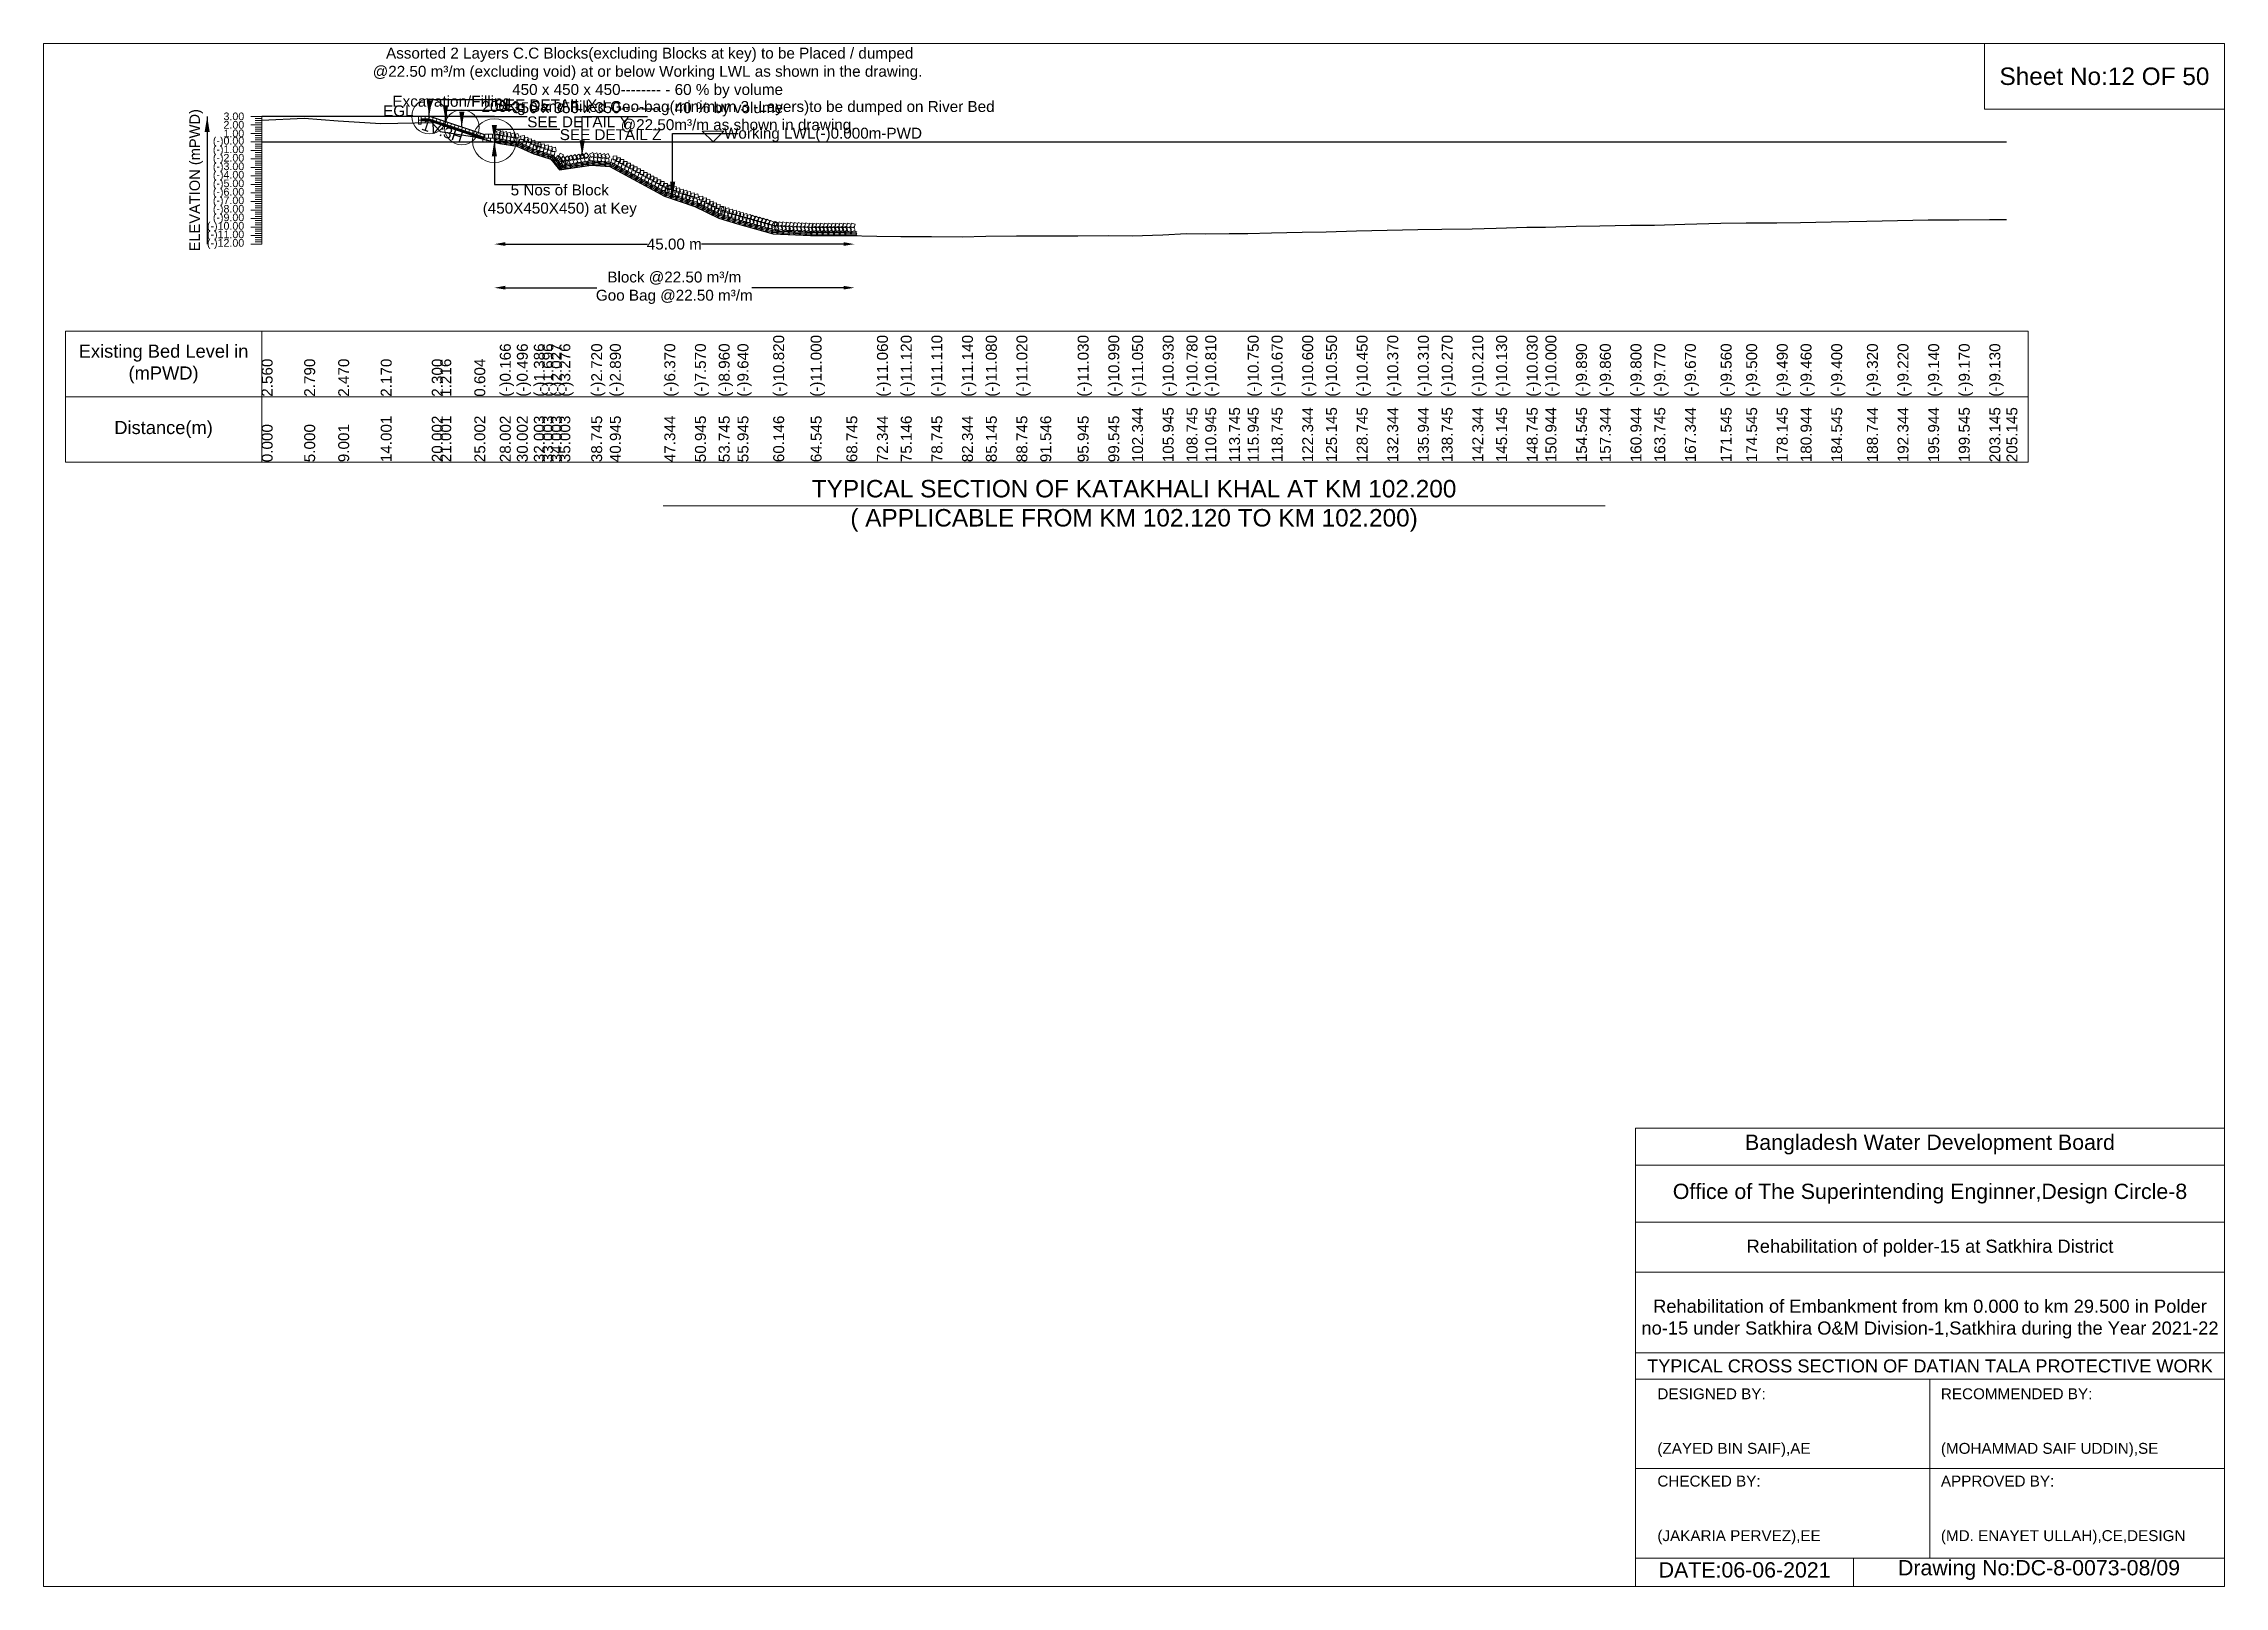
# Model space of a CAD drawing. Header units: inches. Extents: x 89000 to 845000, y -7071 to 31.
# Drawn here: x 265000 to 275000, y -7071 to 0 of the extents above; entities that cross this region are included whole.
import ezdxf

# ---------------------------------------------------------------- set-up
doc = ezdxf.new("R2010")
doc.units = ezdxf.units.IN
doc.header["$LTSCALE"] = 7
doc.header["$MEASUREMENT"] = 0
for name, color, linetype, lineweight in [('Cross section Data Border', 7, 'Continuous', 9), ('Cross Section Labels', 7, 'Continuous', 9), ('Existing_Bed_Level for Xsection', 7, 'Continuous', 25), ('Long Section Labels', 7, 'Continuous', 9)]:
    doc.layers.add(name, color=color, linetype=linetype, lineweight=lineweight)
doc.styles.get("Standard").update_dxf_attribs({"font": 'arial.ttf'})
doc.dimstyles.new('Appron Lebeling Style', dxfattribs={"dimtxt": 50, "dimasz": 50, "dimexe": 0.18, "dimexo": 0.0625, "dimgap": 0.09, "dimtad": 0, "dimtih": 1, "dimtoh": 1, "dimdec": 4, "dimzin": 0, "dimdsep": 46, "dimtxsty": 'Standard', "dimcen": 0.09, "dimse1": 1, "dimse2": 1, "dimadec": 0, "dimazin": 0, "dimtfac": 1, "dimtdec": 4, "dimtofl": 0, "dimtmove": 0, "dimatfit": 3, "dimfxl": 1, "dimtolj": 1, "dimtzin": 0, "dimarcsym": 0})
doc.dimstyles.get("Standard").update_dxf_attribs({"dimtxt": 0.18, "dimasz": 0.18, "dimexe": 0.18, "dimexo": 0.0625, "dimgap": 0.09, "dimtad": 0, "dimtih": 1, "dimtoh": 1, "dimdec": 4, "dimzin": 0, "dimdsep": 46, "dimtxsty": 'Standard', "dimcen": 0.09, "dimadec": 0, "dimazin": 0, "dimtfac": 1, "dimtdec": 4, "dimtofl": 0, "dimtmove": 0, "dimatfit": 3, "dimfxl": 1, "dimtolj": 1, "dimtzin": 0, "dimarcsym": 0})

msp = doc.modelspace()

# ---------------------------------------------------------------- texts
at = {"layer": 'Cross section Data Border', "char_height": 60, "width": 800, "attachment_point": 5}
for s, insert in [('Existing Bed Level in (mPWD)', (265550, -1468.54)), ('Distance(m)', (265550, -1768.54))]:
    msp.add_mtext(s, dxfattribs=dict(at, insert=insert))
at = {"layer": 'Cross Section Labels'}
for s, insert, char_height, attachment_point in [(' Assorted 2 Layers C.C Blocks(excluding Blocks at key) to be Placed / dumped^J@22.50 m³/m (excluding void) at or below Working LWL as shown in the drawing.^J450 x 450 x 450-------- - 60 % by volume^J350 x 350 x 350-------- - 40 % by volume', (267769.58845, -333.54), 50, 8), ('Sheet No:12 OF 50', (274450, -150), 80, 5), ('EGL', (266696.40975, -333.54), 50, 9), ('Excavation/Filling', (267143.0959, -304.29), 50, 9), ('200Kg Sand Filled Geo-bag(minimum 3 -Layers)to be dumped on River Bed^J@22.50m³/m as shown in drawing.', (268184.50955, -411.54), 50, 8), ('SEE DETAIL X', (267068.5084, -255.54), 50, 1), ('SEE DETAIL Y', (267217.6834, -333.54), 50, 1), ('SEE DETAIL Z', (267366.8584, -392.04), 50, 1), ('Working LWL(-)0.000m-PWD', (268119.8584, -450.54), 50, 7), ('5 Nos of Block ^J(450X450X450) at Key', (267366.8584, -645.54), 50, 2), ('TYPICAL SECTION OF KATAKHALI KHAL AT KM 102.200^J( APPLICABLE FROM KM 102.120 TO KM 102.200)', (270000.32365, -2118.54), 80, 5), ('Bangladesh Water Development Board', (273650, -5046), 70, 5), ('Office of The Superintending Enginner,Design Circle-8', (273650, -5271), 70, 5)]:
    msp.add_mtext(s, dxfattribs=dict(at, insert=insert, char_height=char_height, attachment_point=attachment_point))
at = {"layer": 'Cross Section Labels', "insert": (266836.92945, -376.90182), "char_height": 50, "attachment_point": 2, "rotation": 341.565051177}
msp.add_mtext('1V:3H', dxfattribs=at)
at = {"layer": 'Cross Section Labels'}
for s, insert, char_height, width, attachment_point in [('Rehabilitation of polder-15 at Satkhira District', (273650, -5521), 60, 2800, 5), ('Rehabilitation of Embankment from km 0.000 to km 29.500 in Polder no-15 under Satkhira O&M Division-1,Satkhira during the Year 2021-22', (273650, -5846), 60, 2700, 5), ('TYPICAL CROSS SECTION OF DATIAN TALA PROTECTIVE WORK', (273650, -6061), 59.5765532, 2800, 5), ('DESIGNED BY:^J^J^J(ZAYED BIN SAIF),AE', (272400, -6321), 50, 1400, 4), ('RECOMMENDED BY:^J^J^J(MOHAMMAD SAIF UDDIN),SE', (273700, -6321), 50, 1400, 4), ('CHECKED BY:^J^J^J(JAKARIA PERVEZ),EE', (272400, -6721), 50, 1400, 4), ('APPROVED BY:^J^J^J(MD. ENAYET ULLAH),CE,DESIGN', (273700, -6721), 50, 1400, 4), ('DATE:06-06-2021', (272800, -6996), 70, 1400, 5), ('Drawing No:DC-8-0073-08/09', (274150, -6996), 70, 2200, 5)]:
    msp.add_mtext(s, dxfattribs=dict(at, insert=insert, char_height=char_height, width=width, attachment_point=attachment_point))
at = {"layer": 'Long Section Labels', "rotation": 90}
for s, insert, char_height, attachment_point in [('ELEVATION (mPWD)', (265700, -626.04), 48, 5), ('(-)0.166', (267092.08278, -1618.54), 50, 1), ('(-)0.496', (267170.09371, -1618.54), 50, 1), ('(-)1.386', (267248.10464, -1618.54), 50, 1), ('(-)1.696', (267287.0984, -1618.54), 50, 1), ('(-)2.027', (267326.11557, -1618.54), 50, 1), ('(-)3.276', (267365.10933, -1618.54), 50, 1), ('(-)2.720', (267511.05516, -1618.54), 50, 1), ('(-)2.890', (267596.84546, -1618.54), 50, 1), ('(-)6.370', (267846.43057, -1618.54), 50, 1), ('(-)7.570', (267986.8425, -1618.54), 50, 1), ('(-)8.960', (268096.04824, -1618.54), 50, 1), ('(-)9.640', (268181.84142, -1618.54), 50, 1), ('(-)10.820', (268345.68809, -1618.54), 50, 1), ('(-)11.000', (268517.27354, -1618.54), 50, 1), ('(-)11.000', (268517.27354, -1618.54), 50, 1), ('(-)11.060', (268821.4305, -1618.54), 50, 1), ('(-)11.120', (268930.67657, -1618.54), 50, 1), ('(-)11.110', (269071.04257, -1618.54), 50, 1), ('(-)11.140', (269211.43048, -1618.54), 50, 1), ('(-)11.080', (269320.67115, -1618.54), 50, 1), ('(-)11.020', (269461.04119, -1618.54), 50, 1), ('(-)11.020', (269461.04119, -1618.54), 50, 1), ('(-)11.030', (269741.83681, -1618.54), 50, 1), ('(-)10.990', (269882.25836, -1618.54), 50, 1), ('(-)11.050', (269991.43046, -1618.54), 50, 1), ('(-)10.930', (270131.8362, -1618.54), 50, 1), ('(-)10.780', (270241.0392, -1618.54), 50, 1), ('(-)10.780', (270241.0392, -1618.54), 50, 1), ('(-)10.810', (270326.83594, -1618.54), 50, 1), ('(-)10.750', (270521.8357, -1618.54), 50, 1), ('(-)10.670', (270631.03846, -1618.54), 50, 1), ('(-)10.600', (270771.43044, -1618.54), 50, 1), ('(-)10.550', (270880.65811, -1618.54), 50, 1), ('(-)10.450', (271021.03783, -1618.54), 50, 1), ('(-)10.370', (271161.43044, -1618.54), 50, 1), ('(-)10.310', (271301.83491, -1618.54), 50, 1), ('(-)10.270', (271411.03729, -1618.54), 50, 1), ('(-)10.210', (271551.43043, -1618.54), 50, 1), ('(-)10.130', (271660.65429, -1618.54), 50, 1), ('(-)10.030', (271801.03683, -1618.54), 50, 1), ('(-)10.000', (271886.83446, -1618.54), 50, 1), ('(-)9.890', (272027.2484, -1618.54), 50, 1), ('(-)9.860', (272136.43043, -1618.54), 50, 1), ('(-)9.800', (272276.83421, -1618.54), 50, 1), ('(-)9.770', (272386.03623, -1618.54), 50, 1), ('(-)9.670', (272526.43042, -1618.54), 50, 1), ('(-)9.560', (272690.27434, -1618.54), 50, 1), ('(-)9.500', (272807.24633, -1618.54), 50, 1), ('(-)9.490', (272947.66694, -1618.54), 50, 1), ('(-)9.460', (273056.83378, -1618.54), 50, 1), ('(-)9.400', (273197.24547, -1618.54), 50, 1), ('(-)9.320', (273361.03546, -1618.54), 50, 1), ('(-)9.220', (273501.43042, -1618.54), 50, 1), ('(-)9.140', (273641.83352, -1618.54), 50, 1), ('(-)9.170', (273782.24433, -1618.54), 50, 1), ('(-)9.130', (273922.66244, -1618.54), 50, 1), ('(-)9.130', (273922.66244, -1618.54), 50, 1), ('2.560', (266000, -1618.54), 50, 1), ('2.790', (266195.01562, -1618.54), 50, 1), ('2.470', (266351.03748, -1618.54), 50, 1), ('2.170', (266546.0531, -1618.54), 50, 1), ('2.300', (266780.06248, -1618.54), 50, 1), ('1.216', (266819.05623, -1618.54), 50, 1), ('0.604', (266975.07809, -1618.54), 50, 1), ('102.344', (269991.43046, -1918.54), 50, 1), ('105.945', (270131.8362, -1918.54), 50, 1), ('108.745', (270241.0392, -1918.54), 50, 1), ('110.945', (270326.83594, -1918.54), 50, 1), ('113.745', (270436.03881, -1918.54), 50, 1), ('115.945', (270521.8357, -1918.54), 50, 1), ('118.745', (270631.03846, -1918.54), 50, 1), ('122.344', (270771.43044, -1918.54), 50, 1), ('125.145', (270880.65811, -1918.54), 50, 1), ('128.745', (271021.03783, -1918.54), 50, 1), ('132.344', (271161.43044, -1918.54), 50, 1), ('135.944', (271301.83491, -1918.54), 50, 1), ('138.745', (271411.03729, -1918.54), 50, 1), ('142.344', (271551.43043, -1918.54), 50, 1), ('145.145', (271660.65429, -1918.54), 50, 1), ('148.745', (271801.03683, -1918.54), 50, 1), ('150.944', (271886.83446, -1918.54), 50, 1), ('154.545', (272027.2484, -1918.54), 50, 1), ('157.344', (272136.43043, -1918.54), 50, 1), ('160.944', (272276.83421, -1918.54), 50, 1), ('163.745', (272386.03623, -1918.54), 50, 1), ('167.344', (272526.43042, -1918.54), 50, 1), ('171.545', (272690.27434, -1918.54), 50, 1), ('174.545', (272807.24633, -1918.54), 50, 1), ('178.145', (272947.66694, -1918.54), 50, 1), ('180.944', (273056.83378, -1918.54), 50, 1), ('184.545', (273197.24547, -1918.54), 50, 1), ('188.744', (273361.03546, -1918.54), 50, 1), ('192.344', (273501.43042, -1918.54), 50, 1), ('195.944', (273641.83352, -1918.54), 50, 1), ('199.545', (273782.24433, -1918.54), 50, 1), ('203.145', (273922.66244, -1918.54), 50, 1), ('205.145', (274000.64729, -1918.54), 50, 1), ('0.000', (266000, -1918.54), 50, 1), ('5.000', (266195.01562, -1918.54), 50, 1), ('9.001', (266351.03748, -1918.54), 50, 1), ('14.001', (266546.0531, -1918.54), 50, 1), ('20.002', (266780.06248, -1918.54), 50, 1), ('21.001', (266819.05623, -1918.54), 50, 1), ('25.002', (266975.07809, -1918.54), 50, 1), ('28.002', (267092.08278, -1918.54), 50, 1), ('30.002', (267170.09371, -1918.54), 50, 1), ('32.003', (267248.10464, -1918.54), 50, 1), ('33.003', (267287.0984, -1918.54), 50, 1), ('34.003', (267326.11557, -1918.54), 50, 1), ('35.003', (267365.10933, -1918.54), 50, 1), ('38.745', (267511.05516, -1918.54), 50, 1), ('40.945', (267596.84546, -1918.54), 50, 1), ('47.344', (267846.43057, -1918.54), 50, 1), ('50.945', (267986.8425, -1918.54), 50, 1), ('53.745', (268096.04824, -1918.54), 50, 1), ('55.945', (268181.84142, -1918.54), 50, 1), ('60.146', (268345.68809, -1918.54), 50, 1), ('64.545', (268517.27354, -1918.54), 50, 1), ('68.745', (268681.04434, -1918.54), 50, 1), ('72.344', (268821.4305, -1918.54), 50, 1), ('75.146', (268930.67657, -1918.54), 50, 1), ('78.745', (269071.04257, -1918.54), 50, 1), ('82.344', (269211.43048, -1918.54), 50, 1), ('85.145', (269320.67115, -1918.54), 50, 1), ('88.745', (269461.04119, -1918.54), 50, 1), ('91.546', (269570.31277, -1918.54), 50, 1), ('95.945', (269741.83681, -1918.54), 50, 1), ('99.545', (269882.25836, -1918.54), 50, 1)]:
    msp.add_mtext(s, dxfattribs=dict(at, insert=insert, char_height=char_height, attachment_point=attachment_point))
at = {"layer": 'Long Section Labels', "char_height": 35, "attachment_point": 6}
for s, insert in [('3.00', (265920, -333.54)), ('2.00', (265920, -372.54)), ('1.00', (265920, -411.54)), ('(-)0.00', (265920, -450.54)), ('(-)1.00', (265920, -489.54)), ('(-)2.00', (265920, -528.54)), ('(-)3.00', (265920, -567.54)), ('(-)4.00', (265920, -606.54)), ('(-)5.00', (265920, -645.54)), ('(-)6.00', (265920, -684.54)), ('(-)7.00', (265920, -723.54)), ('(-)8.00', (265920, -762.54)), ('(-)9.00', (265920, -801.54)), ('(-)10.00', (265920, -840.54)), ('(-)11.00', (265920, -879.54)), ('(-)12.00', (265920, -918.54))]:
    msp.add_mtext(s, dxfattribs=dict(at, insert=insert))

# ---------------------------------------------------------------- blocks, each defined once
blk = doc.blocks.new('*D285')
at = {"layer": 'Cross Section Labels', "color": 0, "lineweight": -2, "transparency": 16777216}
for p, q in [((267117, -919), (267769, -919)), ((268668, -919), (268016, -919))]:
    blk.add_line(p, q, dxfattribs=at)
at = {"layer": 'Cross Section Labels', "color": 0, "transparency": 16777216}
for points in [[(267117, -910), (267117, -927), (267067, -919)], [(268668, -910), (268668, -927), (268718, -919)]]:
    blk.add_solid(points, dxfattribs=at)
at = {"layer": 'Defpoints', "color": 0, "transparency": 16777216}
for p in [(267067, -451), (268718, -880), (268718, -919)]:
    blk.add_point(p, dxfattribs=at)
at = {"layer": 'Cross Section Labels', "color": 0, "transparency": 16777216, "insert": (267892, -919), "char_height": 50, "attachment_point": 5}
blk.add_mtext('\\A1;45.00 m', dxfattribs=at)
blk = doc.blocks.new('*D286')
at = {"layer": 'Cross Section Labels', "color": 0, "lineweight": -2, "transparency": 16777216}
for p, q in [((267117, -1119), (267537, -1119)), ((268668, -1119), (268248, -1119))]:
    blk.add_line(p, q, dxfattribs=at)
at = {"layer": 'Cross Section Labels', "color": 0, "transparency": 16777216}
for points in [[(267117, -1110), (267117, -1127), (267067, -1119)], [(268668, -1110), (268668, -1127), (268718, -1119)]]:
    blk.add_solid(points, dxfattribs=at)
at = {"layer": 'Defpoints', "color": 0, "transparency": 16777216}
for p in [(267067, -451), (268718, -880), (268718, -1119)]:
    blk.add_point(p, dxfattribs=at)
at = {"layer": 'Cross Section Labels', "color": 0, "transparency": 16777216, "insert": (267892, -1119), "char_height": 50, "attachment_point": 5}
blk.add_mtext('\\A1;Block @22.50 m³/m ^JGoo Bag @22.50 m³/m ', dxfattribs=at)

# ---------------------------------------------------------------- dimensions: what is measured, and where the dimension line sits
at = {"layer": 'Cross Section Labels'}
for base, text, picture, middle in [((268718.12374, -918.54), '45.00 m', '*D285', (267892.49107, -918.54)), ((268718.12374, -1118.54), 'Block @22.50 m³/m ^JGoo Bag @22.50 m³/m ', '*D286', (267892.49107, -1118.54))]:
    dim = msp.add_linear_dim(base=base, p1=(267066.8584, -450.54), p2=(268718.12374, -880.15805), text=text, dimstyle='Appron Lebeling Style', dxfattribs=at)
    dim.commit()
    dim.dimension.update_dxf_attribs({"geometry": picture, "text_midpoint": middle})

# ---------------------------------------------------------------- linework, layer by layer
at = {"layer": 'Cross section Data Border'}
msp.add_lwpolyline([(265100, -1318.54), (274100.64729, -1318.54), (274100.64729, -1918.54), (265100, -1918.54)], close=True, dxfattribs=at)
for points in [[(266000, -1318.54), (266000, -1918.54)], [(265100, -1618.54), (274100.64729, -1618.54)]]:
    msp.add_lwpolyline(points, dxfattribs=at)
at = {"layer": 'Cross Section Labels'}
for points in [[(265000, 0), (275000, 0), (275000, -7071), (265000, -7071)], [(273900, 0), (275000, 0), (275000, -300), (273900, -300)], [(268069.8584, -450.54), (268119.8584, -400.54), (268019.8584, -400.54)]]:
    msp.add_lwpolyline(points, close=True, dxfattribs=at)
for points in [[(267840.32365, -2118.54), (270000.32365, -2118.54), (272160.32365, -2118.54)], [(272300, -7071), (272300, -4971), (275000, -4971)], [(272300, -5141), (275000, -5141)], [(272300, -5401), (275000, -5401)], [(272300, -5631), (275000, -5631)], [(272300, -6001), (275000, -6001)], [(272300, -6121), (275000, -6121)], [(273650, -6121), (273650, -6941)], [(272300, -6531), (275000, -6531)], [(272300, -6941), (275000, -6941)], [(273300, -6941), (273300, -7071)]]:
    msp.add_lwpolyline(points, dxfattribs=at)
for centre, radius in [((266768.5084, -333.54), 80), ((266917.6834, -383.265), 80), ((267066.8584, -444.69), 100)]:
    msp.add_circle(centre, radius, dxfattribs=at)
at = {"layer": 'Existing_Bed_Level for Xsection'}
for points in [[(267066.8584, -333.54), (266000, -333.54)], [(266000, -350.7), (266195.01562, -341.73), (266351.03748, -354.21), (266546.0531, -365.91), (266780.06248, -360.84), (266819.05623, -403.116), (266975.07809, -426.984), (267092.08278, -457.014), (267170.09371, -469.884), (267248.10464, -504.594), (267287.0984, -516.684), (267326.11557, -529.593), (267365.10933, -578.304), (267511.05516, -556.62), (267596.84546, -563.25), (267846.43057, -698.97), (267986.8425, -745.77), (268096.04824, -799.98), (268181.84142, -826.5), (268345.68809, -872.52), (268517.27354, -879.54), (268681.04434, -879.54), (268821.4305, -881.88), (268930.67657, -884.22), (269071.04257, -883.83), (269211.43048, -885), (269320.67115, -882.66), (269461.04119, -880.32), (269570.31277, -880.32), (269741.83681, -880.71), (269882.25836, -879.15), (269991.43046, -881.49), (270131.8362, -876.81), (270241.0392, -870.96), (270326.83594, -872.13), (270436.03881, -870.96), (270521.8357, -869.79), (270631.03846, -866.67), (270771.43044, -863.94), (270880.65811, -861.99), (271021.03783, -858.09), (271161.43044, -854.97), (271301.83491, -852.63), (271411.03729, -851.07), (271551.43043, -848.73), (271660.65429, -845.61), (271801.03683, -841.71), (271886.83446, -840.54), (272027.2484, -836.25), (272136.43043, -835.08), (272276.83421, -832.74), (272386.03623, -831.57), (272526.43042, -827.67), (272690.27434, -823.38), (272807.24633, -821.04), (272947.66694, -820.65), (273056.83378, -819.48), (273197.24547, -817.14), (273361.03546, -814.02), (273501.43042, -810.12), (273641.83352, -807), (273782.24433, -808.17), (273922.66244, -806.61), (274000.64729, -806.61)], [(267022.9834, -418.365), (266770.30961, -334.14041), (266768.5084, -333.54), (266766.60975, -333.54), (266731.50975, -333.54)], [(266731.50975, -345.24), (266766.60975, -345.24), (267022.9834, -430.69788)], [(266731.50975, -349.14), (266765.97686, -349.14), (267017.52686, -432.99)], [(266731.50975, -353.04), (266765.34398, -353.04), (267014.2084, -435.9948)], [(266000, -450.54), (274000.64729, -450.54)]]:
    msp.add_lwpolyline(points, dxfattribs=at)
at = {"layer": 'Long Section Labels'}
for points in [[(266000, -333.54), (265950, -333.54)], [(266000, -372.54), (265950, -372.54)], [(266000, -343.29), (265970, -343.29)], [(266000, -353.04), (265970, -353.04)], [(266000, -362.79), (265970, -362.79)], [(266000, -382.29), (265970, -382.29)], [(266000, -392.04), (265970, -392.04)], [(266000, -918.54), (266000, -879.54), (266000, -840.54), (266000, -801.54), (266000, -762.54), (266000, -723.54), (266000, -684.54), (266000, -645.54), (266000, -606.54), (266000, -567.54), (266000, -528.54), (266000, -489.54), (266000, -450.54), (266000, -411.54), (266000, -372.54), (266000, -333.54)], [(266000, -411.54), (265950, -411.54)], [(266000, -450.54), (265950, -450.54)], [(266000, -489.54), (265950, -489.54)], [(266000, -401.79), (265970, -401.79)], [(266000, -421.29), (265970, -421.29)], [(266000, -431.04), (265970, -431.04)], [(266000, -440.79), (265970, -440.79)], [(266000, -460.29), (265970, -460.29)], [(266000, -470.04), (265970, -470.04)], [(266000, -479.79), (265970, -479.79)], [(266000, -499.29), (265970, -499.29)], [(266000, -528.54), (265950, -528.54)], [(266000, -567.54), (265950, -567.54)], [(266000, -509.04), (265970, -509.04)], [(266000, -518.79), (265970, -518.79)], [(266000, -538.29), (265970, -538.29)], [(266000, -548.04), (265970, -548.04)], [(266000, -557.79), (265970, -557.79)], [(266000, -577.29), (265970, -577.29)], [(266000, -587.04), (265970, -587.04)], [(266000, -596.79), (265970, -596.79)], [(266000, -606.54), (265950, -606.54)], [(266000, -645.54), (265950, -645.54)], [(266000, -684.54), (265950, -684.54)], [(266000, -616.29), (265970, -616.29)], [(266000, -626.04), (265970, -626.04)], [(266000, -635.79), (265970, -635.79)], [(266000, -655.29), (265970, -655.29)], [(266000, -665.04), (265970, -665.04)], [(266000, -674.79), (265970, -674.79)], [(266000, -694.29), (265970, -694.29)], [(266000, -723.54), (265950, -723.54)], [(266000, -762.54), (265950, -762.54)], [(266000, -704.04), (265970, -704.04)], [(266000, -713.79), (265970, -713.79)], [(266000, -733.29), (265970, -733.29)], [(266000, -743.04), (265970, -743.04)], [(266000, -752.79), (265970, -752.79)], [(266000, -772.29), (265970, -772.29)], [(266000, -782.04), (265970, -782.04)], [(266000, -791.79), (265970, -791.79)], [(266000, -801.54), (265950, -801.54)], [(266000, -840.54), (265950, -840.54)], [(266000, -879.54), (265950, -879.54)], [(266000, -811.29), (265970, -811.29)], [(266000, -821.04), (265970, -821.04)], [(266000, -830.79), (265970, -830.79)], [(266000, -850.29), (265970, -850.29)], [(266000, -860.04), (265970, -860.04)], [(266000, -869.79), (265970, -869.79)], [(266000, -889.29), (265970, -889.29)], [(266000, -899.04), (265970, -899.04)], [(266000, -918.54), (265950, -918.54)], [(266000, -908.79), (265970, -908.79)]]:
    msp.add_lwpolyline(points, dxfattribs=at)
for points in [[(266731.50975, -333.54), (266719.80975, -333.54), (266719.80975, -351.09), (266731.50975, -351.09)], [(266731.50975, -351.09), (266719.80975, -351.09), (266719.80975, -368.64), (266731.50975, -368.64)], [(266749.05975, -333.54), (266731.50975, -333.54), (266731.50975, -345.24), (266749.05975, -345.24)], [(266766.60975, -333.54), (266749.05975, -333.54), (266749.05975, -345.24), (266766.60975, -345.24)], [(266786.959, -339.6902), (266770.30961, -334.14041), (266766.60975, -345.24), (266783.25914, -350.7898)], [(266803.6084, -345.24), (266786.959, -339.6902), (266783.25914, -350.7898), (266799.90853, -356.33959)], [(266820.25779, -350.7898), (266803.6084, -345.24), (266799.90853, -356.33959), (266816.55792, -361.88939)], [(266836.90718, -356.33959), (266820.25779, -350.7898), (266816.55792, -361.88939), (266833.20731, -367.43919)], [(266853.55657, -361.88939), (266836.90718, -356.33959), (266833.20731, -367.43919), (266849.85671, -372.98899)], [(266870.20596, -367.43919), (266853.55657, -361.88939), (266849.85671, -372.98899), (266866.5061, -378.53878)], [(266886.85536, -372.98899), (266870.20596, -367.43919), (266866.5061, -378.53878), (266883.15549, -384.08858)], [(266903.50475, -378.53878), (266886.85536, -372.98899), (266883.15549, -384.08858), (266899.80488, -389.63838)], [(266920.15414, -384.08858), (266903.50475, -378.53878), (266899.80488, -389.63838), (266916.45427, -395.18818)], [(266936.80353, -389.63838), (266920.15414, -384.08858), (266916.45427, -395.18818), (266933.10367, -400.73797)], [(266953.45292, -395.18818), (266936.80353, -389.63838), (266933.10367, -400.73797), (266949.75306, -406.28777)], [(266970.10231, -400.73797), (266953.45292, -395.18818), (266949.75306, -406.28777), (266966.40245, -411.83757)], [(267092.94436, -397.14886), (267076.03848, -401.85987), (267080.74948, -418.76575), (267097.65537, -414.05475)], [(266986.75171, -406.28777), (266970.10231, -400.73797), (266966.40245, -411.83757), (266983.05184, -417.38736)], [(267003.4011, -411.83757), (266986.75171, -406.28777), (266983.05184, -417.38736), (266999.70123, -422.93716)], [(267020.05049, -417.38736), (267003.4011, -411.83757), (266999.70123, -422.93716), (267016.35063, -428.48696)], [(267031.7584, -432.99), (267014.2084, -432.99), (267014.2084, -450.54), (267031.7584, -450.54)], [(267040.5334, -415.44), (267022.9834, -415.44), (267022.9834, -432.99), (267040.5334, -432.99)], [(267049.3084, -432.99), (267031.7584, -432.99), (267031.7584, -450.54), (267049.3084, -450.54)], [(267058.0834, -415.44), (267040.5334, -415.44), (267040.5334, -432.99), (267058.0834, -432.99)], [(267066.8584, -432.99), (267049.3084, -432.99), (267049.3084, -450.54), (267066.8584, -450.54)], [(267091.16403, -416.08739), (267073.61504, -416.27633), (267073.80399, -433.82532), (267091.35297, -433.63637)], [(267104.89763, -419.18201), (267087.43269, -420.90782), (267089.1585, -438.37276), (267106.62344, -436.64695)], [(267105.01178, -400.16033), (267088.58367, -406.33446), (267094.75781, -422.76257), (267111.18591, -416.58843)], [(267122.21356, -422.03874), (267104.74862, -423.76455), (267106.47443, -441.22949), (267123.93937, -439.50368)], [(267122.32771, -403.01706), (267105.89961, -409.19119), (267112.07374, -425.61929), (267128.50184, -419.44516)], [(267139.5295, -424.89547), (267122.06456, -426.62128), (267123.79037, -444.08621), (267141.25531, -442.36041)], [(267139.64365, -405.87379), (267123.21554, -412.04792), (267129.38968, -428.47602), (267145.81778, -422.30189)], [(267156.84543, -427.7522), (267139.38049, -429.478), (267141.1063, -446.94294), (267158.57124, -445.21713)], [(267156.95958, -408.73052), (267140.53148, -414.90465), (267146.70561, -431.33275), (267163.13371, -425.15862)], [(267174.16137, -430.60892), (267156.69643, -432.33473), (267158.42224, -449.79967), (267175.88718, -448.07386)], [(267174.27552, -411.58725), (267157.84741, -417.76138), (267164.02155, -434.18948), (267180.44965, -428.01535)], [(267199.97613, -440.04116), (267182.64098, -437.30342), (267179.90324, -454.63857), (267197.23839, -457.37631)], [(267204.88714, -421.66402), (267187.43263, -423.49228), (267189.2609, -440.94679), (267206.71541, -439.11853)], [(267216.01058, -447.17549), (267198.67544, -444.43776), (267195.9377, -461.7729), (267213.27285, -464.51064)], [(267220.9216, -428.79835), (267203.46709, -430.62662), (267205.29535, -448.08113), (267222.74986, -446.25286)], [(267232.04504, -454.30983), (267214.70989, -451.57209), (267211.97216, -468.90724), (267229.3073, -471.64497)], [(267236.95606, -435.93269), (267219.50154, -437.76095), (267221.32981, -455.21546), (267238.78432, -453.3872)], [(267248.0795, -461.44416), (267230.74435, -458.70642), (267228.00661, -476.04157), (267245.34176, -478.77931)], [(267252.99051, -443.06702), (267235.536, -444.89528), (267237.36426, -462.34979), (267254.81878, -460.52153)], [(267264.11395, -468.57849), (267246.77881, -465.84076), (267244.04107, -483.1759), (267261.37622, -485.91364)], [(267269.02497, -450.20135), (267251.57046, -452.02962), (267253.39872, -469.48413), (267270.85323, -467.65586)], [(267276.52599, -472.14169), (267258.98909, -471.46353), (267258.31094, -489.00043), (267275.84783, -489.67858)], [(267279.23966, -453.31423), (267262.1217, -457.18438), (267265.99185, -474.30234), (267283.10981, -470.43218)], [(267293.28876, -477.33898), (267275.75187, -476.66083), (267275.07371, -494.19772), (267292.61061, -494.87587)], [(267296.00243, -458.51152), (267278.88448, -462.38167), (267282.75463, -479.49963), (267299.87258, -475.62948)], [(267310.69167, -482.97538), (267293.1707, -481.9665), (267292.16181, -499.48748), (267309.68279, -500.49636)], [(267313.76005, -464.20246), (267296.57213, -467.74898), (267300.11865, -484.93691), (267317.30657, -481.39039)], [(267327.35342, -488.48799), (267309.83244, -487.47911), (267308.82356, -505.00008), (267326.34453, -506.00897)], [(267330.4218, -469.71507), (267313.23387, -473.26159), (267316.78039, -490.44952), (267333.96832, -486.903)], [(267344.01516, -494.0006), (267326.49418, -492.99172), (267325.4853, -510.51269), (267343.00628, -511.52157)], [(267347.08354, -475.22768), (267329.89562, -478.7742), (267333.44214, -495.96213), (267350.63006, -492.41561)], [(267519.01529, -498.86168), (267503.18106, -506.43003), (267510.74941, -522.26425), (267526.58363, -514.69591)], [(267371.48548, -523.2015), (267357.34339, -512.80901), (267346.9509, -526.95109), (267361.09298, -537.34359)], [(267367.07464, -519.17319), (267353.32398, -530.07832), (267364.22912, -543.82898), (267377.97977, -532.92384)], [(267372.78682, -537.31729), (267356.68783, -544.30478), (267363.67532, -560.40377), (267379.77431, -553.41628)], [(267382.45315, -536.90233), (267368.31107, -526.50983), (267357.91857, -540.65191), (267372.06066, -551.04441)], [(267384.28705, -509.13179), (267367.94218, -502.74058), (267361.55097, -519.08545), (267377.89584, -525.47666)], [(267393.42083, -550.60315), (267379.27875, -540.21065), (267368.88625, -554.35273), (267383.02833, -564.74523)], [(267384.43408, -516.594), (267370.68343, -527.49913), (267381.58856, -541.24979), (267395.33922, -530.34465)], [(267395.25473, -522.83261), (267378.90985, -516.4414), (267372.51864, -532.78627), (267388.86352, -539.17748)], [(267390.14626, -534.7381), (267374.04727, -541.72559), (267381.03476, -557.82458), (267397.13375, -550.83708)], [(267406.22241, -536.53343), (267389.87753, -530.14222), (267383.48632, -546.4871), (267399.8312, -552.87831)], [(267401.79353, -514.01481), (267388.04287, -524.91994), (267398.94801, -538.6706), (267412.69866, -527.76546)], [(267407.50571, -532.1589), (267391.40672, -539.1464), (267398.39421, -555.24539), (267414.4932, -548.25789)], [(267419.15297, -511.43562), (267405.40231, -522.34075), (267416.30745, -536.09141), (267430.0581, -525.18627)], [(267424.86515, -529.57971), (267408.76616, -536.5672), (267415.75365, -552.66619), (267431.85264, -545.6787)], [(267436.51241, -508.85642), (267422.76176, -519.76156), (267433.66689, -533.51221), (267447.41755, -522.60708)], [(267442.22459, -527.00052), (267426.1256, -533.98801), (267433.11309, -550.087), (267449.21208, -543.09951)], [(267453.87186, -506.27723), (267440.1212, -517.18237), (267451.02634, -530.93302), (267464.77699, -520.02789)], [(267459.58404, -524.42133), (267443.48505, -531.40882), (267450.47254, -547.50781), (267466.57153, -540.52032)], [(267471.2313, -503.69804), (267457.48064, -514.60318), (267468.38578, -528.35383), (267482.13643, -517.4487)], [(267476.94348, -521.84214), (267460.84449, -528.82963), (267467.83198, -544.92862), (267483.93097, -537.94113)], [(267488.59074, -501.11885), (267474.84009, -512.02399), (267485.74522, -525.77464), (267499.49588, -514.86951)], [(267494.30292, -519.26295), (267478.20393, -526.25044), (267485.19142, -542.34943), (267501.29041, -535.36194)], [(267520.54254, -517.8223), (267503.29159, -521.04835), (267506.51764, -538.29929), (267523.76859, -535.07324)], [(267536.51311, -500.21394), (267520.67889, -507.78228), (267528.24723, -523.61651), (267544.08146, -516.04817)], [(267538.04036, -519.17455), (267520.78942, -522.4006), (267524.01547, -539.65155), (267541.26641, -536.4255)], [(267554.01094, -501.5662), (267538.17671, -509.13454), (267545.74506, -524.96877), (267561.57928, -517.40042)], [(267555.53819, -520.52681), (267538.28724, -523.75286), (267541.51329, -541.00381), (267558.76424, -537.77776)], [(267571.50876, -502.91846), (267555.67454, -510.4868), (267563.24288, -526.32102), (267579.07711, -518.75268)], [(267573.03601, -521.87907), (267555.78507, -525.10512), (267559.01112, -542.35606), (267576.26206, -539.13001)], [(267589.00659, -504.27071), (267573.17236, -511.83906), (267580.74071, -527.67328), (267596.57493, -520.10494)], [(267590.53384, -523.23133), (267573.28289, -526.45738), (267576.50894, -543.70832), (267593.75989, -540.48227)], [(267622.85464, -532.52956), (267605.79135, -528.42513), (267601.68691, -545.48842), (267618.75021, -549.59286)], [(267629.20818, -514.59998), (267611.66364, -515.03768), (267612.10134, -532.58222), (267629.64588, -532.14452)], [(267638.27254, -540.91354), (267621.20924, -536.80911), (267617.1048, -553.8724), (267634.1681, -557.97684)], [(267644.62607, -522.98396), (267627.08153, -523.42166), (267627.51923, -540.9662), (267645.06377, -540.5285)], [(267653.69043, -549.29752), (267636.62713, -545.19308), (267632.5227, -562.25638), (267649.58599, -566.36082)], [(267660.04396, -531.36794), (267642.49942, -531.80564), (267642.93712, -549.35018), (267660.48166, -548.91248)], [(267669.10832, -557.6815), (267652.04502, -553.57706), (267647.94059, -570.64036), (267665.00389, -574.7448)], [(267675.46185, -539.75192), (267657.91731, -540.18962), (267658.35501, -557.73416), (267675.89955, -557.29646)], [(267684.52621, -566.06548), (267667.46291, -561.96104), (267663.35848, -579.02434), (267680.42178, -583.12878)], [(267690.87974, -548.1359), (267673.3352, -548.5736), (267673.77291, -566.11814), (267691.31745, -565.68044)], [(267699.9441, -574.44946), (267682.88081, -570.34502), (267678.77637, -587.40832), (267695.83967, -591.51275)], [(267706.29764, -556.51987), (267688.7531, -556.95758), (267689.1908, -574.50212), (267706.73534, -574.06442)], [(267715.362, -582.83344), (267698.2987, -578.729), (267694.19426, -595.7923), (267711.25756, -599.89673)], [(267721.71553, -564.90385), (267704.17099, -565.34156), (267704.60869, -582.8861), (267722.15323, -582.44839)], [(267730.77989, -591.21742), (267713.71659, -587.11298), (267709.61216, -604.17628), (267726.67545, -608.28071)], [(267737.13342, -573.28783), (267719.58888, -573.72553), (267720.02658, -591.27008), (267737.57112, -590.83237)], [(267746.19778, -599.60139), (267729.13448, -595.49696), (267725.03005, -612.56026), (267742.09335, -616.66469)], [(267752.55131, -581.67181), (267735.00677, -582.10951), (267735.44447, -599.65406), (267752.98901, -599.21635)], [(267767.9692, -590.05579), (267750.42466, -590.49349), (267750.86237, -608.03803), (267768.40691, -607.60033)], [(267783.3871, -598.43977), (267765.84256, -598.87747), (267766.28026, -616.42201), (267783.8248, -615.98431)], [(267761.61567, -607.98537), (267744.55237, -603.88094), (267740.44794, -620.94424), (267757.51124, -625.04867)], [(267777.03356, -616.36935), (267759.97027, -612.26492), (267755.86583, -629.32822), (267772.92913, -633.43265)], [(267792.45146, -624.75333), (267775.38816, -620.6489), (267771.28372, -637.71219), (267788.34702, -641.81663)], [(267798.80499, -606.82375), (267781.26045, -607.26145), (267781.69815, -624.80599), (267799.24269, -624.36829)], [(267807.86935, -633.13731), (267790.80605, -629.03288), (267786.70162, -646.09617), (267803.76491, -650.20061)], [(267814.22288, -615.20773), (267796.67834, -615.64543), (267797.11604, -633.18997), (267814.66058, -632.75227)], [(267823.28724, -641.52129), (267806.22394, -637.41686), (267802.11951, -654.48015), (267819.18281, -658.58459)], [(267829.64077, -623.59171), (267812.09623, -624.02941), (267812.53393, -641.57395), (267830.07847, -641.13625)], [(267838.70513, -649.90527), (267821.64183, -645.80083), (267817.5374, -662.86413), (267834.6007, -666.96857)], [(267845.05866, -631.97569), (267827.51412, -632.41339), (267827.95183, -649.95793), (267845.49637, -649.52023)], [(267852.09258, -655.77756), (267834.54804, -656.21526), (267834.98574, -673.7598), (267852.53028, -673.3221)], [(267860.47656, -640.35967), (267842.93202, -640.79737), (267843.36972, -658.34191), (267860.91426, -657.90421)], [(267867.51047, -664.16154), (267849.96593, -664.59924), (267850.40363, -682.14378), (267867.94817, -681.70608)], [(267875.89445, -648.74365), (267858.34991, -649.18135), (267858.78761, -666.72589), (267876.33215, -666.28819)], [(267877.72704, -666.55283), (267860.53133, -670.0614), (267864.03991, -687.25711), (267881.23561, -683.74854)], [(267883.27641, -649.9033), (267866.08071, -653.41187), (267869.58928, -670.60758), (267886.78499, -667.099)], [(267894.37658, -672.1022), (267877.18087, -675.61077), (267880.68944, -692.80648), (267897.88515, -689.29791)], [(267899.92595, -655.45267), (267882.73024, -658.96124), (267886.23881, -676.15695), (267903.43452, -672.64838)], [(267911.02611, -677.65157), (267893.8304, -681.16015), (267897.33897, -698.35586), (267914.53468, -694.84728)], [(267916.57548, -661.00204), (267899.37977, -664.51061), (267902.88835, -681.70632), (267920.08405, -678.19775)], [(267927.67564, -683.20095), (267910.47993, -686.70952), (267913.98851, -703.90523), (267931.18422, -700.39666)], [(267933.22501, -666.55141), (267916.02931, -670.05999), (267919.53788, -687.2557), (267936.73359, -683.74712)], [(267944.32518, -688.75032), (267927.12947, -692.25889), (267930.63804, -709.4546), (267947.83375, -705.94603)], [(267949.87455, -672.10079), (267932.67884, -675.60936), (267936.18741, -692.80507), (267953.38312, -689.2965)], [(267960.97471, -694.29969), (267943.779, -697.80827), (267947.28757, -715.00397), (267964.48328, -711.4954)], [(267966.52408, -677.65016), (267949.32837, -681.15873), (267952.83695, -698.35444), (267970.03265, -694.84587)], [(267977.62424, -699.84907), (267960.42853, -703.35764), (267963.93711, -720.55335), (267981.13282, -717.04477)], [(267983.17361, -683.19953), (267965.97791, -686.70811), (267969.48648, -703.90381), (267986.68219, -700.39524)], [(267999.82315, -688.7489), (267982.62744, -692.25748), (267986.13601, -709.45319), (268003.33172, -705.94461)], [(268023.32035, -698.90154), (268005.80432, -699.99305), (268006.89583, -717.50907), (268024.41186, -716.41756)], [(267994.27378, -705.39844), (267977.07807, -708.90701), (267980.58664, -726.10272), (267997.78235, -722.59415)], [(268015.51702, -714.62129), (267998.001, -715.7128), (267999.09251, -733.22883), (268016.60853, -732.13732)], [(268031.23677, -722.42462), (268013.72075, -723.51613), (268014.81226, -741.03215), (268032.32829, -739.94064)], [(268039.0401, -706.70486), (268021.52407, -707.79637), (268022.61559, -725.3124), (268040.13161, -724.22089)], [(268046.95653, -730.22794), (268029.4405, -731.31945), (268030.53201, -748.83548), (268048.04804, -747.74396)], [(268054.75985, -714.50819), (268037.24383, -715.5997), (268038.33534, -733.11572), (268055.85136, -732.02421)], [(268062.67628, -738.03126), (268045.16026, -739.12278), (268046.25177, -756.6388), (268063.76779, -755.54729)], [(268070.4796, -722.31151), (268052.96358, -723.40302), (268054.05509, -740.91905), (268071.57112, -739.82754)], [(268078.39603, -745.83459), (268060.88001, -746.9261), (268061.97152, -764.44212), (268079.48754, -763.35061)], [(268086.19936, -730.11484), (268068.68333, -731.20635), (268069.77484, -748.72237), (268087.29087, -747.63086)], [(268094.11579, -753.63791), (268076.59976, -754.72942), (268077.69127, -772.24545), (268095.2073, -771.15394)], [(268101.91911, -737.91816), (268084.40309, -739.00967), (268085.4946, -756.5257), (268103.01062, -755.43418)], [(268109.83554, -761.44124), (268092.31951, -762.53275), (268093.41103, -780.04877), (268110.92705, -778.95726)], [(268117.63886, -745.72148), (268100.12284, -746.813), (268101.21435, -764.32902), (268118.73037, -763.23751)], [(268120.2478, -764.91271), (268103.13314, -768.79745), (268107.01789, -785.9121), (268124.13254, -782.02736)], [(268125.4308, -748.14551), (268108.31615, -752.03025), (268112.20089, -769.1449), (268129.31554, -765.26016)], [(268137.015, -770.09571), (268119.90034, -773.98045), (268123.78509, -791.0951), (268140.89974, -787.21036)], [(268142.198, -753.32851), (268125.08335, -757.21325), (268128.96809, -774.3279), (268146.08274, -770.44316)], [(268153.7822, -775.27871), (268136.66754, -779.16345), (268140.55229, -796.27811), (268157.66694, -792.39336)], [(268158.9652, -758.51151), (268141.85055, -762.39625), (268145.73529, -779.51091), (268162.84994, -775.62616)], [(268170.5494, -780.46171), (268153.43474, -784.34646), (268157.31949, -801.46111), (268174.43414, -797.57637)], [(268175.7324, -763.69451), (268158.61775, -767.57926), (268162.50249, -784.69391), (268179.61714, -780.80917)], [(268187.3166, -785.64472), (268170.20194, -789.52946), (268174.08669, -806.64411), (268191.20134, -802.75937)], [(268192.4996, -768.87752), (268175.38495, -772.76226), (268179.26969, -789.87691), (268196.38434, -785.99217)], [(268203.14959, -790.26194), (268186.14163, -794.58998), (268190.46967, -811.59793), (268207.47763, -807.2699)], [(268207.89526, -773.36575), (268190.8873, -777.69379), (268195.21534, -794.70175), (268212.2233, -790.37371)], [(268220.04577, -795.00761), (268203.03782, -799.33565), (268207.36586, -816.34361), (268224.37381, -812.01557)], [(268224.79145, -778.11143), (268207.78349, -782.43946), (268212.11153, -799.44742), (268229.11948, -795.11938)], [(268236.94196, -799.75328), (268219.934, -804.08132), (268224.26204, -821.08928), (268241.27, -816.76124)], [(268241.68763, -782.8571), (268224.67968, -787.18513), (268229.00771, -804.19309), (268246.01567, -799.86505)], [(268264.26908, -795.20559), (268249.17869, -786.24554), (268240.21864, -801.33594), (268255.30903, -810.29599)], [(268281.16527, -799.95126), (268266.07487, -790.99121), (268257.11482, -806.08161), (268272.20522, -815.04166)], [(268298.06145, -804.69694), (268282.97106, -795.73689), (268274.01101, -810.82728), (268289.1014, -819.78733)], [(268253.83815, -804.49895), (268236.83019, -808.82699), (268241.15823, -825.83495), (268258.16618, -821.50691)], [(268270.73433, -809.24463), (268253.72638, -813.57266), (268258.05441, -830.58062), (268275.06237, -826.25258)], [(268287.63052, -813.9903), (268270.62256, -818.31833), (268274.9506, -835.32629), (268291.95856, -830.99825)], [(268304.52671, -818.73597), (268287.51875, -823.06401), (268291.84679, -840.07196), (268308.85474, -835.74392)], [(268314.95764, -809.44261), (268299.86724, -800.48256), (268290.9072, -815.57295), (268305.99759, -824.533)], [(268321.42289, -823.48164), (268304.41493, -827.80968), (268308.74297, -844.81763), (268325.75093, -840.4896)], [(268331.85383, -814.18828), (268316.76343, -805.22823), (268307.80338, -820.31862), (268322.89378, -829.27867)], [(268338.31908, -828.22731), (268321.31112, -832.55535), (268325.63916, -849.56331), (268342.64712, -845.23527)], [(268348.75001, -818.93395), (268333.65962, -809.9739), (268324.69957, -825.0643), (268339.78996, -834.02434)], [(268355.21526, -832.97298), (268338.20731, -837.30102), (268342.53534, -854.30898), (268359.5433, -849.98094)], [(268365.6462, -823.67962), (268350.5558, -814.71957), (268341.59575, -829.80997), (268356.68615, -838.77002)], [(268363.36479, -832.55924), (268347.81516, -840.6963), (268355.95222, -856.24593), (268371.50184, -848.10887)], [(268371.36887, -821.10911), (268354.61777, -815.8743), (268349.38296, -832.6254), (268366.13406, -837.86021)], [(268380.90012, -833.27666), (268365.35049, -841.41372), (268373.48755, -856.96334), (268389.03717, -848.82628)], [(268388.9042, -821.82652), (268372.1531, -816.59172), (268366.91829, -833.34281), (268383.66939, -838.57762)], [(268398.43545, -833.99408), (268382.88582, -842.13113), (268391.02288, -857.68076), (268406.5725, -849.5437)], [(268406.43953, -822.54394), (268389.68843, -817.30913), (268384.45363, -834.06023), (268401.20472, -839.29504)], [(268415.97078, -834.71149), (268400.42115, -842.84855), (268408.55821, -858.39817), (268424.10783, -850.26111)], [(268423.97486, -823.26136), (268407.22376, -818.02655), (268401.98896, -834.77765), (268418.74005, -840.01245)], [(268433.50611, -835.42891), (268417.95648, -843.56596), (268426.09354, -859.11559), (268441.64316, -850.97853)], [(268441.51019, -823.97877), (268424.75909, -818.74396), (268419.52429, -835.49506), (268436.27538, -840.72987)], [(268451.04144, -836.14632), (268435.49181, -844.28338), (268443.62887, -859.833), (268459.17849, -851.69595)], [(268459.04552, -824.69619), (268442.29442, -819.46138), (268437.05962, -836.21248), (268453.81071, -841.44728)], [(268468.57677, -836.86374), (268453.02714, -845.00079), (268461.1642, -860.55042), (268476.71383, -852.41336)], [(268476.58085, -825.4136), (268459.82976, -820.17879), (268454.59495, -836.92989), (268471.34605, -842.1647)], [(268486.1121, -837.58115), (268470.56248, -845.71821), (268478.69953, -861.26783), (268494.24916, -853.13078)], [(268494.11618, -826.13102), (268477.36509, -820.89621), (268472.13028, -837.64731), (268488.88138, -842.88211)], [(268503.64743, -838.29857), (268488.09781, -846.43562), (268496.23486, -861.98525), (268511.78449, -853.84819)], [(268511.65151, -826.84843), (268494.90042, -821.61362), (268489.66561, -838.36472), (268506.41671, -843.59953)], [(268521.18276, -839.01598), (268505.63314, -847.15304), (268513.77019, -862.70266), (268529.31982, -854.56561)], [(268529.18684, -827.56585), (268512.43575, -822.33104), (268507.20094, -839.08214), (268523.95204, -844.31694)], [(268537.07294, -838.89005), (268521.86894, -847.65595), (268530.63484, -862.85995), (268545.83884, -854.09405)], [(268544.60227, -827.12229), (268527.65118, -822.57662), (268523.10551, -839.52771), (268540.05659, -844.07338)], [(268554.62294, -838.89005), (268539.41894, -847.65595), (268548.18484, -862.85995), (268563.38884, -854.09405)], [(268562.15227, -827.12229), (268545.20118, -822.57662), (268540.65551, -839.52771), (268557.60659, -844.07338)], [(268572.17294, -838.89005), (268556.96894, -847.65595), (268565.73484, -862.85995), (268580.93884, -854.09405)], [(268579.70227, -827.12229), (268562.75118, -822.57662), (268558.20551, -839.52771), (268575.15659, -844.07338)], [(268589.72294, -838.89005), (268574.51894, -847.65595), (268583.28484, -862.85995), (268598.48884, -854.09405)], [(268597.25227, -827.12229), (268580.30118, -822.57662), (268575.75551, -839.52771), (268592.70659, -844.07338)], [(268607.27294, -838.89005), (268592.06894, -847.65595), (268600.83484, -862.85995), (268616.03884, -854.09405)], [(268614.80227, -827.12229), (268597.85118, -822.57662), (268593.30551, -839.52771), (268610.25659, -844.07338)], [(268624.82294, -838.89005), (268609.61894, -847.65595), (268618.38484, -862.85995), (268633.58884, -854.09405)], [(268632.35227, -827.12229), (268615.40118, -822.57662), (268610.85551, -839.52771), (268627.80659, -844.07338)], [(268642.37294, -838.89005), (268627.16894, -847.65595), (268635.93484, -862.85995), (268651.13884, -854.09405)], [(268649.90227, -827.12229), (268632.95118, -822.57662), (268628.40551, -839.52771), (268645.35659, -844.07338)], [(268659.92294, -838.89005), (268644.71894, -847.65595), (268653.48484, -862.85995), (268668.68884, -854.09405)], [(268667.45227, -827.12229), (268650.50118, -822.57662), (268645.95551, -839.52771), (268662.90659, -844.07338)], [(268677.47294, -838.89005), (268662.26894, -847.65595), (268671.03484, -862.85995), (268686.23884, -854.09405)], [(268685.00227, -827.12229), (268668.05118, -822.57662), (268663.50551, -839.52771), (268680.45659, -844.07338)], [(268695.69847, -839.12867), (268680.35049, -847.63996), (268688.86178, -862.98793), (268704.20976, -854.47664)], [(268703.42287, -827.48803), (268686.5499, -822.66047), (268681.72235, -839.53345), (268698.59532, -844.361)], [(268713.24603, -839.42115), (268697.89805, -847.93244), (268706.40934, -863.28042), (268721.75732, -854.76913)], [(268720.97044, -827.78051), (268704.09746, -822.95296), (268699.26991, -839.82594), (268716.14289, -844.65349)]]:
    msp.add_lwpolyline(points, close=True, dxfattribs=at)
for centre, major_axis in [((267080.25424, -450.55569), (12.57174, -3.22662)), ((267081.90245, -444.13383), (12.57174, -3.22662)), ((267083.55066, -437.71196), (12.57174, -3.22662)), ((267105.34606, -455.84232), (12.8061, -2.11271)), ((267106.42527, -449.30075), (12.8061, -2.11271)), ((267107.50448, -442.75917), (12.8061, -2.11271)), ((267130.95825, -460.06774), (12.8061, -2.11271)), ((267132.03746, -453.52617), (12.8061, -2.11271)), ((267133.11667, -446.98459), (12.8061, -2.11271)), ((267156.57045, -464.29316), (12.8061, -2.11271)), ((267157.64965, -457.75159), (12.8061, -2.11271)), ((267158.72886, -451.21001), (12.8061, -2.11271)), ((267182.13591, -471.6137), (11.85837, -5.27624)), ((267184.83111, -465.55624), (11.85837, -5.27624)), ((267187.5263, -459.49878), (11.85837, -5.27624)), ((267205.85266, -482.16617), (11.85837, -5.27624)), ((267208.54785, -476.10871), (11.85837, -5.27624)), ((267211.24304, -470.05125), (11.85837, -5.27624)), ((267229.5694, -492.71864), (11.85837, -5.27624)), ((267232.26459, -486.66118), (11.85837, -5.27624)), ((267234.95978, -480.60372), (11.85837, -5.27624)), ((267253.0944, -502.67039), (12.397, -3.84369)), ((267255.05782, -496.33779), (12.397, -3.84369)), ((267257.02124, -490.00518), (12.397, -3.84369)), ((267279.85183, -504.02516), (12.397, -3.84369)), ((267281.81525, -497.69256), (12.397, -3.84369)), ((267306.81905, -505.75003), (12.32228, -4.07688)), ((267277.88841, -510.35776), (12.397, -3.84369)), ((267302.65396, -518.3389), (12.32228, -4.07688)), ((267304.7365, -512.04446), (12.32228, -4.07688)), ((267328.79677, -527.63783), (8.11121, -10.13252)), ((267333.97264, -523.49449), (8.11121, -10.13252)), ((267339.1485, -519.35114), (8.11121, -10.13252)), ((267345.01919, -547.90287), (8.11121, -10.13252)), ((267350.19505, -543.75953), (8.11121, -10.13252)), ((267355.37092, -539.61618), (8.11121, -10.13252)), ((267361.2416, -568.16791), (8.11121, -10.13252)), ((267366.41747, -564.02457), (8.11121, -10.13252)), ((267371.59333, -559.88122), (8.11121, -10.13252)), ((267378.13207, -559.61219), (12.83827, 1.90746)), ((267379.10643, -566.1702), (12.83827, 1.90746)), ((267380.08079, -572.72822), (12.83827, 1.90746)), ((267403.80861, -555.79728), (12.83827, 1.90746)), ((267404.78297, -562.35529), (12.83827, 1.90746)), ((267405.75733, -568.91331), (12.83827, 1.90746)), ((267429.48516, -551.98237), (12.83827, 1.90746)), ((267430.45952, -558.54038), (12.83827, 1.90746)), ((267431.43388, -565.0984), (12.83827, 1.90746)), ((267455.1617, -548.16746), (12.83827, 1.90746)), ((267456.13606, -554.72547), (12.83827, 1.90746)), ((267457.11042, -561.28349), (12.83827, 1.90746)), ((267480.83825, -544.35255), (12.83827, 1.90746)), ((267481.81261, -550.91056), (12.83827, 1.90746)), ((267482.78697, -557.46858), (12.83827, 1.90746)), ((267506.51479, -540.53764), (12.83827, 1.90746)), ((267507.48915, -547.09565), (12.83827, 1.90746)), ((267508.46352, -553.65367), (12.83827, 1.90746)), ((267535.07057, -555.15106), (12.94061, -1.00007)), ((267535.58143, -548.54077), (12.94061, -1.00007)), ((267536.09228, -541.93048), (12.94061, -1.00007)), ((267560.9518, -557.1512), (12.94061, -1.00007)), ((267561.46266, -550.54091), (12.94061, -1.00007)), ((267561.97351, -543.93062), (12.94061, -1.00007)), ((267586.83303, -559.15134), (12.94061, -1.00007)), ((267587.34388, -552.54105), (12.94061, -1.00007)), ((267587.85474, -545.93076), (12.94061, -1.00007)), ((267612.18654, -567.81878), (11.40239, -6.20042)), ((267615.35382, -561.99425), (11.40239, -6.20042)), ((267618.5211, -556.16971), (11.40239, -6.20042)), ((267634.99132, -580.21962), (11.40239, -6.20042)), ((267638.1586, -574.39508), (11.40239, -6.20042)), ((267641.32588, -568.57055), (11.40239, -6.20042)), ((267657.79609, -592.62046), (11.40239, -6.20042)), ((267660.96337, -586.79592), (11.40239, -6.20042)), ((267664.13065, -580.97138), (11.40239, -6.20042)), ((267680.60087, -605.02129), (11.40239, -6.20042)), ((267683.76815, -599.19676), (11.40239, -6.20042)), ((267686.93543, -593.37222), (11.40239, -6.20042)), ((267709.74021, -605.77306), (11.40239, -6.20042)), ((267703.40564, -617.42213), (11.40239, -6.20042)), ((267706.57292, -611.59759), (11.40239, -6.20042)), ((267726.21042, -629.82297), (11.40239, -6.20042)), ((267729.3777, -623.99843), (11.40239, -6.20042)), ((267732.54498, -618.17389), (11.40239, -6.20042)), ((267749.01519, -642.2238), (11.40239, -6.20042)), ((267752.18247, -636.39927), (11.40239, -6.20042)), ((267755.34976, -630.57473), (11.40239, -6.20042)), ((267771.81997, -654.62464), (11.40239, -6.20042)), ((267774.98725, -648.8001), (11.40239, -6.20042)), ((267778.15453, -642.97557), (11.40239, -6.20042)), ((267794.62474, -667.02548), (11.40239, -6.20042)), ((267797.79203, -661.20094), (11.40239, -6.20042)), ((267800.95931, -655.3764), (11.40239, -6.20042)), ((267817.42952, -679.42632), (11.40239, -6.20042)), ((267820.5968, -673.60178), (11.40239, -6.20042)), ((267823.76408, -667.77724), (11.40239, -6.20042)), ((267840.2343, -691.82715), (11.40239, -6.20042)), ((267843.40158, -686.00261), (11.40239, -6.20042)), ((267846.56886, -680.17808), (11.40239, -6.20042)), ((267863.70389, -701.233), (12.31325, -4.10407)), ((267865.80032, -694.94317), (12.31325, -4.10407)), ((267867.89675, -688.65335), (12.31325, -4.10407)), ((267890.42683, -703.15131), (12.31325, -4.10407)), ((267892.52326, -696.86149), (12.31325, -4.10407)), ((267917.14977, -705.06963), (12.31325, -4.10407)), ((267888.3304, -709.44114), (12.31325, -4.10407)), ((267912.95691, -717.64928), (12.31325, -4.10407)), ((267915.05334, -711.35945), (12.31325, -4.10407)), ((267937.58342, -725.85741), (12.31325, -4.10407)), ((267939.67985, -719.56759), (12.31325, -4.10407)), ((267941.77628, -713.27777), (12.31325, -4.10407)), ((267962.20993, -734.06555), (12.31325, -4.10407)), ((267964.30636, -727.77573), (12.31325, -4.10407)), ((267966.40279, -721.48591), (12.31325, -4.10407)), ((267986.83644, -742.27369), (12.31325, -4.10407)), ((267988.93287, -735.98387), (12.31325, -4.10407)), ((267991.0293, -729.69404), (12.31325, -4.10407)), ((268010.57232, -753.84858), (11.62563, -5.77099)), ((268013.52024, -747.91), (11.62563, -5.77099)), ((268016.46817, -741.97143), (11.62563, -5.77099)), ((268033.82358, -765.39056), (11.62563, -5.77099)), ((268036.77151, -759.45199), (11.62563, -5.77099)), ((268039.71943, -753.51341), (11.62563, -5.77099)), ((268057.07484, -776.93254), (11.62563, -5.77099)), ((268060.02277, -770.99397), (11.62563, -5.77099)), ((268062.97069, -765.0554), (11.62563, -5.77099)), ((268080.32611, -788.47453), (11.62563, -5.77099)), ((268083.27403, -782.53595), (11.62563, -5.77099)), ((268086.22195, -776.59738), (11.62563, -5.77099)), ((268103.48589, -798.80933), (12.40028, -3.83312)), ((268105.44391, -792.47505), (12.40028, -3.83312)), ((268107.40193, -786.14077), (12.40028, -3.83312)), ((268130.24446, -800.14129), (12.40028, -3.83312)), ((268132.20248, -793.80701), (12.40028, -3.83312)), ((268157.00304, -801.47324), (12.40028, -3.83312)), ((268128.28644, -806.47556), (12.40028, -3.83312)), ((268153.08699, -814.1418), (12.40028, -3.83312)), ((268155.04501, -807.80752), (12.40028, -3.83312)), ((268177.88754, -821.80803), (12.40028, -3.83312)), ((268179.84557, -815.47376), (12.40028, -3.83312)), ((268181.80359, -809.13948), (12.40028, -3.83312)), ((268202.75833, -828.9317), (12.49567, -3.50969)), ((268204.55113, -822.5487), (12.49567, -3.50969)), ((268206.34394, -816.1657), (12.49567, -3.50969)), ((268227.74966, -835.95108), (12.49567, -3.50969)), ((268229.54247, -829.56808), (12.49567, -3.50969)), ((268231.33528, -823.18507), (12.49567, -3.50969)), ((268252.741, -842.97045), (12.49567, -3.50969)), ((268254.53381, -836.58745), (12.49567, -3.50969)), ((268256.32662, -830.20445), (12.49567, -3.50969)), ((268277.73233, -849.98983), (12.49567, -3.50969)), ((268279.52514, -843.60683), (12.49567, -3.50969)), ((268281.31795, -837.22382), (12.49567, -3.50969)), ((268302.72367, -857.0092), (12.49567, -3.50969)), ((268304.51648, -850.6262), (12.49567, -3.50969)), ((268306.30929, -844.2432), (12.49567, -3.50969)), ((268327.71501, -864.02858), (12.49567, -3.50969)), ((268329.50782, -857.64558), (12.49567, -3.50969)), ((268331.30063, -851.26257), (12.49567, -3.50969)), ((268352.17703, -869.46771), (12.96835, -0.53057)), ((268352.44805, -862.84325), (12.96835, -0.53057)), ((268352.71907, -856.21879), (12.96835, -0.53057)), ((268378.11373, -870.52884), (12.96835, -0.53057)), ((268378.38475, -863.90438), (12.96835, -0.53057)), ((268378.65578, -857.27993), (12.96835, -0.53057)), ((268404.05043, -871.58998), (12.96835, -0.53057)), ((268404.32146, -864.96552), (12.96835, -0.53057)), ((268404.59248, -858.34106), (12.96835, -0.53057)), ((268429.98713, -872.65112), (12.96835, -0.53057)), ((268430.25816, -866.02666), (12.96835, -0.53057)), ((268430.52918, -859.4022), (12.96835, -0.53057)), ((268455.92384, -873.71225), (12.96835, -0.53057)), ((268456.19486, -867.08779), (12.96835, -0.53057)), ((268456.46588, -860.46334), (12.96835, -0.53057)), ((268481.86054, -874.77339), (12.96835, -0.53057)), ((268482.13156, -868.14893), (12.96835, -0.53057)), ((268482.40259, -861.52447), (12.96835, -0.53057)), ((268507.79724, -875.83453), (12.96835, -0.53057)), ((268508.06826, -869.21007), (12.96835, -0.53057)), ((268508.33929, -862.58561), (12.96835, -0.53057)), ((268533.61209, -862.965), (12.9792, 0)), ((268533.61209, -869.595), (12.9792, 0)), ((268533.61209, -876.225), (12.9792, 0)), ((268559.57049, -862.965), (12.9792, 0)), ((268559.57049, -869.595), (12.9792, 0)), ((268559.57049, -876.225), (12.9792, 0)), ((268585.52889, -862.965), (12.9792, 0)), ((268585.52889, -869.595), (12.9792, 0)), ((268585.52889, -876.225), (12.9792, 0)), ((268611.48729, -862.965), (12.9792, 0)), ((268611.48729, -869.595), (12.9792, 0)), ((268611.48729, -876.225), (12.9792, 0)), ((268637.44569, -862.965), (12.9792, 0)), ((268637.44569, -869.595), (12.9792, 0)), ((268637.44569, -876.225), (12.9792, 0)), ((268663.40409, -862.965), (12.9792, 0)), ((268663.40409, -869.595), (12.9792, 0)), ((268663.40409, -876.225), (12.9792, 0)), ((268689.41658, -876.36409), (12.9774, -0.21631)), ((268689.52708, -869.73501), (12.9774, -0.21631)), ((268689.63757, -863.10593), (12.9774, -0.21631)), ((268715.37137, -876.79671), (12.9774, -0.21631)), ((268715.48187, -870.16763), (12.9774, -0.21631)), ((268715.59237, -863.53855), (12.9774, -0.21631))]:
    msp.add_ellipse(centre, major_axis=major_axis, ratio=0.255, dxfattribs=at)

msp.set_redraw_order([(e.dxf.handle, doc.entitydb.next_handle()) for e in msp.query("TEXT MTEXT ATTDEF DIMENSION ARC_DIMENSION")])  # texts and dimensions are drawn at this point

# ---------------------------------------------------------------- leaders
at = {"layer": 'Cross Section Labels', "annotation_type": 0, "has_hookline": 1, "hookline_direction": 0}
for points, text_width in [([(266768.5084, -333.54), (266768.5084, -255.54), (267068.4184, -255.54)], 466.13233), ([(266843.0959, -354.8925), (266843.0959, -304.29), (267143.0059, -304.29)], 533.32196), ([(266917.6834, -383.265), (266917.6834, -333.54), (267217.5934, -333.54)], 466.03001), ([(267066.8584, -444.69), (267066.8584, -392.04), (267366.7684, -392.04)], 460.91405), ([(267469.58845, -514.5446), (267469.58845, -333.54), (267769.49845, -333.54)], 2510.77763), ([(267066.8584, -444.69), (267066.8584, -645.54), (267366.7684, -645.54)], 701.90996), ([(267884.50955, -704.82134), (267884.50955, -411.54), (268184.41955, -411.54)], 2345.7367)]:
    msp.add_leader(points, dimstyle='Standard', override={"dimasz": 72}, dxfattribs=dict(at, text_width=text_width))
at = {"layer": 'Long Section Labels'}
msp.add_leader([(265750, -333.54), (265750, -918.54)], dimstyle='Standard', override={"dimasz": 72}, dxfattribs=at)

doc.saveas('drawing.dxf')
